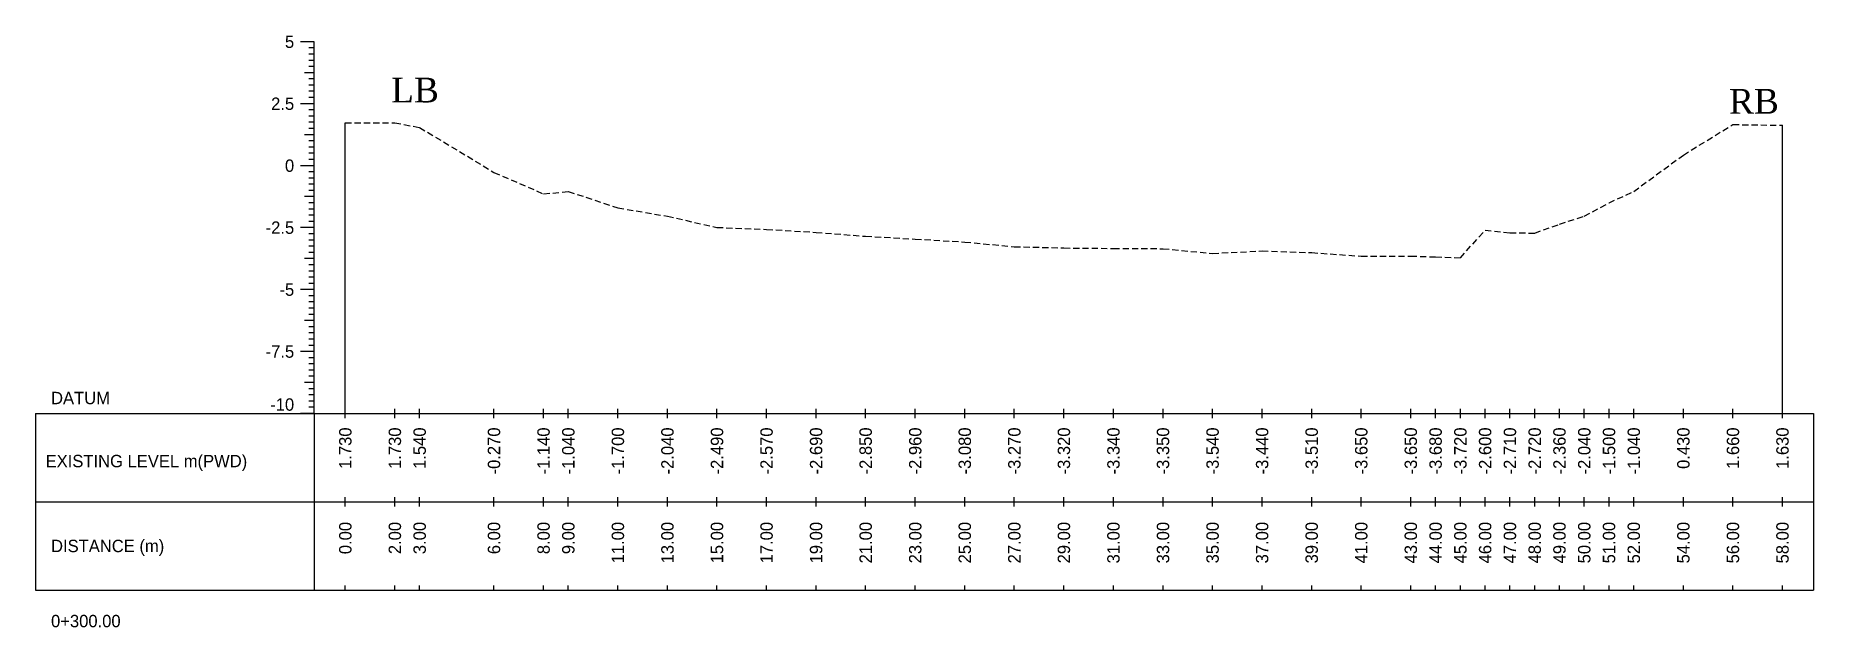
# Model space of a CAD drawing. Header units: inches. Extents: x 6579 to 9220, y -2276 to -1013.
# Drawn here: x 6905.2 to 6976.9, y -1494.5 to -1470.6 of the extents above; entities that cross this region are included whole.
import ezdxf
from ezdxf.enums import TextEntityAlignment as Align

# ---------------------------------------------------------------- set-up
doc = ezdxf.new("R2010")
doc.units = ezdxf.units.IN
doc.header["$MEASUREMENT"] = 0
doc.linetypes.add('HIDDEN', pattern=[0.375, 0.25, -0.125])
doc.layers.add('CS_Drawing', color=7, linetype='Continuous')
doc.layers.add('GL', color=3, linetype='HIDDEN')
doc.styles.add('romans', font='romans.shx')

msp = doc.modelspace()

# ---------------------------------------------------------------- texts
at = {"char_height": 1, "width": 263.40586, "attachment_point": 1, "style": 'romans'}
for s, insert in [('{\\fTimes New Roman|b0|i0|c0|p18;LB}', (6919.548, -1472.343)), ('{\\fTimes New Roman|b0|i0|c0|p18;RB}', (6973.54, -1472.797))]:
    msp.add_mtext(s, dxfattribs=dict(at, insert=insert))
at = {"layer": 'CS_Drawing'}
for s, p in [('5', (6915.637, -1470.894)), ('2.5', (6915.637, -1473.394)), ('0', (6915.637, -1475.894)), ('-2.5', (6915.637, -1478.394)), ('-5', (6915.637, -1480.894)), ('-7.5', (6915.637, -1483.394))]:
    msp.add_text(s, height=0.5, dxfattribs=at).set_placement(p, align=Align.MIDDLE_RIGHT)
for s, p in [('DATUM', (6905.825, -1485.269)), ('EXISTING LEVEL m(PWD)', (6905.606, -1487.813)), ('DISTANCE (m)', (6905.825, -1491.238)), ('0+300.00', (6905.825, -1494.269))]:
    msp.add_text(s, height=0.5, dxfattribs=at).set_placement(p, align=Align.MIDDLE_LEFT)
msp.add_text('-10', height=0.5, dxfattribs=at).set_placement((6915.637, -1485.782), align=Align.RIGHT)
for s, p in [('1.730', (6917.7, -1486.457)), ('1.730', (6919.7, -1486.457)), ('1.540', (6920.7, -1486.457)), ('-0.270', (6923.7, -1486.457)), ('-1.140', (6925.7, -1486.457)), ('-1.040', (6926.7, -1486.457)), ('-1.700', (6928.7, -1486.457)), ('-2.040', (6930.7, -1486.457)), ('-2.490', (6932.7, -1486.457)), ('-2.570', (6934.7, -1486.457)), ('-2.690', (6936.7, -1486.457)), ('-2.850', (6938.7, -1486.457)), ('-2.960', (6940.7, -1486.457)), ('-3.080', (6942.7, -1486.457)), ('-3.270', (6944.7, -1486.457)), ('-3.320', (6946.7, -1486.457)), ('-3.340', (6948.7, -1486.457)), ('-3.350', (6950.7, -1486.457)), ('-3.540', (6952.7, -1486.457)), ('-3.440', (6954.7, -1486.457)), ('-3.510', (6956.7, -1486.457)), ('-3.650', (6958.7, -1486.457)), ('-3.650', (6960.7, -1486.457)), ('-3.680', (6961.7, -1486.457)), ('-3.720', (6962.7, -1486.457)), ('-2.600', (6963.7, -1486.457)), ('-2.710', (6964.7, -1486.457)), ('-2.720', (6965.7, -1486.457)), ('-2.360', (6966.7, -1486.457)), ('-2.040', (6967.7, -1486.457)), ('-1.500', (6968.7, -1486.457)), ('-1.040', (6969.7, -1486.457)), ('0.430', (6971.7, -1486.457)), ('1.660', (6973.7, -1486.457)), ('1.630', (6975.7, -1486.457)), ('0.00', (6917.7, -1490.269)), ('2.00', (6919.7, -1490.269)), ('3.00', (6920.7, -1490.269)), ('6.00', (6923.7, -1490.269)), ('8.00', (6925.7, -1490.269)), ('9.00', (6926.7, -1490.269)), ('11.00', (6928.7, -1490.269)), ('13.00', (6930.7, -1490.269)), ('15.00', (6932.7, -1490.269)), ('17.00', (6934.7, -1490.269)), ('19.00', (6936.7, -1490.269)), ('21.00', (6938.7, -1490.269)), ('23.00', (6940.7, -1490.269)), ('25.00', (6942.7, -1490.269)), ('27.00', (6944.7, -1490.269)), ('29.00', (6946.7, -1490.269)), ('31.00', (6948.7, -1490.269)), ('33.00', (6950.7, -1490.269)), ('35.00', (6952.7, -1490.269)), ('37.00', (6954.7, -1490.269)), ('39.00', (6956.7, -1490.269)), ('41.00', (6958.7, -1490.269)), ('43.00', (6960.7, -1490.269)), ('44.00', (6961.7, -1490.269)), ('45.00', (6962.7, -1490.269)), ('46.00', (6963.7, -1490.269)), ('47.00', (6964.7, -1490.269)), ('48.00', (6965.7, -1490.269)), ('49.00', (6966.7, -1490.269)), ('50.00', (6967.7, -1490.269)), ('51.00', (6968.7, -1490.269)), ('52.00', (6969.7, -1490.269)), ('54.00', (6971.7, -1490.269)), ('56.00', (6973.7, -1490.269)), ('58.00', (6975.7, -1490.269))]:
    msp.add_text(s, height=0.5, rotation=90, dxfattribs=at).set_placement(p, align=Align.MIDDLE_RIGHT)

# ---------------------------------------------------------------- linework, layer by layer
at = {"layer": 'CS_Drawing'}
for p, q in [((6916.45, -1470.894), (6915.887, -1470.894)), ((6916.45, -1470.894), (6916.056, -1470.894)), ((6916.45, -1470.894), (6916.225, -1470.894)), ((6916.45, -1471.144), (6916.225, -1471.144)), ((6916.45, -1471.394), (6916.225, -1471.394)), ((6916.45, -1485.894), (6916.45, -1470.894)), ((6916.45, -1472.144), (6916.056, -1472.144)), ((6916.45, -1471.644), (6916.225, -1471.644)), ((6916.45, -1471.894), (6916.225, -1471.894)), ((6916.45, -1472.144), (6916.225, -1472.144)), ((6916.45, -1472.394), (6916.225, -1472.394)), ((6916.45, -1472.644), (6916.225, -1472.644)), ((6916.45, -1472.894), (6916.225, -1472.894)), ((6916.45, -1473.394), (6915.887, -1473.394)), ((6916.45, -1473.394), (6916.056, -1473.394)), ((6916.45, -1473.144), (6916.225, -1473.144)), ((6916.45, -1473.394), (6916.225, -1473.394)), ((6916.45, -1473.644), (6916.225, -1473.644)), ((6916.45, -1473.894), (6916.225, -1473.894)), ((6916.45, -1474.144), (6916.225, -1474.144)), ((6916.45, -1474.394), (6916.225, -1474.394)), ((6917.7, -1485.894), (6917.7, -1474.164)), ((6975.7, -1485.894), (6975.7, -1474.264)), ((6916.45, -1474.644), (6916.056, -1474.644)), ((6916.45, -1474.644), (6916.225, -1474.644)), ((6916.45, -1474.894), (6916.225, -1474.894)), ((6916.45, -1475.144), (6916.225, -1475.144)), ((6916.45, -1475.894), (6915.887, -1475.894)), ((6916.45, -1475.894), (6916.056, -1475.894)), ((6916.45, -1475.394), (6916.225, -1475.394)), ((6916.45, -1475.644), (6916.225, -1475.644)), ((6916.45, -1475.894), (6916.225, -1475.894)), ((6916.45, -1476.144), (6916.225, -1476.144)), ((6916.45, -1476.394), (6916.225, -1476.394)), ((6916.45, -1477.144), (6916.056, -1477.144)), ((6916.45, -1476.644), (6916.225, -1476.644)), ((6916.45, -1476.894), (6916.225, -1476.894)), ((6916.45, -1477.144), (6916.225, -1477.144)), ((6916.45, -1477.394), (6916.225, -1477.394)), ((6916.45, -1477.644), (6916.225, -1477.644)), ((6916.45, -1477.894), (6916.225, -1477.894)), ((6916.45, -1478.394), (6915.887, -1478.394)), ((6916.45, -1478.394), (6916.056, -1478.394)), ((6916.45, -1478.144), (6916.225, -1478.144)), ((6916.45, -1478.394), (6916.225, -1478.394)), ((6916.45, -1478.644), (6916.225, -1478.644)), ((6916.45, -1478.894), (6916.225, -1478.894)), ((6916.45, -1479.144), (6916.225, -1479.144)), ((6916.45, -1479.394), (6916.225, -1479.394)), ((6916.45, -1479.644), (6916.056, -1479.644)), ((6916.45, -1479.644), (6916.225, -1479.644)), ((6916.45, -1479.894), (6916.225, -1479.894)), ((6916.45, -1480.144), (6916.225, -1480.144)), ((6916.45, -1480.894), (6915.887, -1480.894)), ((6916.45, -1480.894), (6916.056, -1480.894)), ((6916.45, -1480.394), (6916.225, -1480.394)), ((6916.45, -1480.644), (6916.225, -1480.644)), ((6916.45, -1480.894), (6916.225, -1480.894)), ((6916.45, -1481.144), (6916.225, -1481.144)), ((6916.45, -1481.394), (6916.225, -1481.394)), ((6916.45, -1482.144), (6916.056, -1482.144)), ((6916.45, -1481.644), (6916.225, -1481.644)), ((6916.45, -1481.894), (6916.225, -1481.894)), ((6916.45, -1482.144), (6916.225, -1482.144)), ((6916.45, -1482.394), (6916.225, -1482.394)), ((6916.45, -1482.644), (6916.225, -1482.644)), ((6916.45, -1482.894), (6916.225, -1482.894)), ((6916.45, -1483.394), (6915.887, -1483.394)), ((6916.45, -1483.394), (6916.056, -1483.394)), ((6916.45, -1483.144), (6916.225, -1483.144)), ((6916.45, -1483.394), (6916.225, -1483.394)), ((6916.45, -1483.644), (6916.225, -1483.644)), ((6916.45, -1483.894), (6916.225, -1483.894)), ((6916.45, -1484.144), (6916.225, -1484.144)), ((6916.45, -1484.394), (6916.225, -1484.394)), ((6916.45, -1484.644), (6916.056, -1484.644)), ((6916.45, -1484.644), (6916.225, -1484.644)), ((6916.45, -1484.894), (6916.225, -1484.894)), ((6916.45, -1485.144), (6916.225, -1485.144)), ((6905.2, -1485.894), (6916.45, -1485.894)), ((6905.2, -1485.894), (6905.2, -1493.019)), ((6916.45, -1485.894), (6915.887, -1485.894)), ((6916.45, -1485.894), (6916.056, -1485.894)), ((6916.45, -1485.394), (6916.225, -1485.394)), ((6916.45, -1485.644), (6916.225, -1485.644)), ((6916.45, -1485.894), (6916.225, -1485.894)), ((6916.45, -1485.894), (6976.95, -1485.894)), ((6916.45, -1485.894), (6916.45, -1493.019)), ((6917.7, -1486.082), (6917.7, -1485.707)), ((6919.7, -1486.082), (6919.7, -1485.707)), ((6920.7, -1486.082), (6920.7, -1485.707)), ((6923.7, -1486.082), (6923.7, -1485.707)), ((6925.7, -1486.082), (6925.7, -1485.707)), ((6926.7, -1486.082), (6926.7, -1485.707)), ((6928.7, -1486.082), (6928.7, -1485.707)), ((6930.7, -1486.082), (6930.7, -1485.707)), ((6932.7, -1486.082), (6932.7, -1485.707)), ((6934.7, -1486.082), (6934.7, -1485.707)), ((6936.7, -1486.082), (6936.7, -1485.707)), ((6938.7, -1486.082), (6938.7, -1485.707)), ((6940.7, -1486.082), (6940.7, -1485.707)), ((6942.7, -1486.082), (6942.7, -1485.707)), ((6944.7, -1486.082), (6944.7, -1485.707)), ((6946.7, -1486.082), (6946.7, -1485.707)), ((6948.7, -1486.082), (6948.7, -1485.707)), ((6950.7, -1486.082), (6950.7, -1485.707)), ((6952.7, -1486.082), (6952.7, -1485.707)), ((6954.7, -1486.082), (6954.7, -1485.707)), ((6956.7, -1486.082), (6956.7, -1485.707)), ((6958.7, -1486.082), (6958.7, -1485.707)), ((6960.7, -1486.082), (6960.7, -1485.707)), ((6961.7, -1486.082), (6961.7, -1485.707)), ((6962.7, -1486.082), (6962.7, -1485.707)), ((6963.7, -1486.082), (6963.7, -1485.707)), ((6964.7, -1486.082), (6964.7, -1485.707)), ((6965.7, -1486.082), (6965.7, -1485.707)), ((6966.7, -1486.082), (6966.7, -1485.707)), ((6967.7, -1486.082), (6967.7, -1485.707)), ((6968.7, -1486.082), (6968.7, -1485.707)), ((6969.7, -1486.082), (6969.7, -1485.707)), ((6971.7, -1486.082), (6971.7, -1485.707)), ((6973.7, -1486.082), (6973.7, -1485.707)), ((6975.7, -1486.082), (6975.7, -1485.707)), ((6976.95, -1485.894), (6976.95, -1493.019)), ((6905.2, -1489.457), (6916.45, -1489.457)), ((6916.45, -1489.457), (6976.95, -1489.457)), ((6916.45, -1489.457), (6976.95, -1489.457)), ((6917.7, -1489.644), (6917.7, -1489.269)), ((6919.7, -1489.644), (6919.7, -1489.269)), ((6920.7, -1489.644), (6920.7, -1489.269)), ((6923.7, -1489.644), (6923.7, -1489.269)), ((6925.7, -1489.644), (6925.7, -1489.269)), ((6926.7, -1489.644), (6926.7, -1489.269)), ((6928.7, -1489.644), (6928.7, -1489.269)), ((6930.7, -1489.644), (6930.7, -1489.269)), ((6932.7, -1489.644), (6932.7, -1489.269)), ((6934.7, -1489.644), (6934.7, -1489.269)), ((6936.7, -1489.644), (6936.7, -1489.269)), ((6938.7, -1489.644), (6938.7, -1489.269)), ((6940.7, -1489.644), (6940.7, -1489.269)), ((6942.7, -1489.644), (6942.7, -1489.269)), ((6944.7, -1489.644), (6944.7, -1489.269)), ((6946.7, -1489.644), (6946.7, -1489.269)), ((6948.7, -1489.644), (6948.7, -1489.269)), ((6950.7, -1489.644), (6950.7, -1489.269)), ((6952.7, -1489.644), (6952.7, -1489.269)), ((6954.7, -1489.644), (6954.7, -1489.269)), ((6956.7, -1489.644), (6956.7, -1489.269)), ((6958.7, -1489.644), (6958.7, -1489.269)), ((6960.7, -1489.644), (6960.7, -1489.269)), ((6961.7, -1489.644), (6961.7, -1489.269)), ((6962.7, -1489.644), (6962.7, -1489.269)), ((6963.7, -1489.644), (6963.7, -1489.269)), ((6964.7, -1489.644), (6964.7, -1489.269)), ((6965.7, -1489.644), (6965.7, -1489.269)), ((6966.7, -1489.644), (6966.7, -1489.269)), ((6967.7, -1489.644), (6967.7, -1489.269)), ((6968.7, -1489.644), (6968.7, -1489.269)), ((6969.7, -1489.644), (6969.7, -1489.269)), ((6971.7, -1489.644), (6971.7, -1489.269)), ((6973.7, -1489.644), (6973.7, -1489.269)), ((6975.7, -1489.644), (6975.7, -1489.269)), ((6905.2, -1493.019), (6916.45, -1493.019)), ((6916.45, -1493.019), (6976.95, -1493.019)), ((6917.7, -1493.019), (6917.7, -1492.832)), ((6919.7, -1493.019), (6919.7, -1492.832)), ((6920.7, -1493.019), (6920.7, -1492.832)), ((6923.7, -1493.019), (6923.7, -1492.832)), ((6925.7, -1493.019), (6925.7, -1492.832)), ((6926.7, -1493.019), (6926.7, -1492.832)), ((6928.7, -1493.019), (6928.7, -1492.832)), ((6930.7, -1493.019), (6930.7, -1492.832)), ((6932.7, -1493.019), (6932.7, -1492.832)), ((6934.7, -1493.019), (6934.7, -1492.832)), ((6936.7, -1493.019), (6936.7, -1492.832)), ((6938.7, -1493.019), (6938.7, -1492.832)), ((6940.7, -1493.019), (6940.7, -1492.832)), ((6942.7, -1493.019), (6942.7, -1492.832)), ((6944.7, -1493.019), (6944.7, -1492.832)), ((6946.7, -1493.019), (6946.7, -1492.832)), ((6948.7, -1493.019), (6948.7, -1492.832)), ((6950.7, -1493.019), (6950.7, -1492.832)), ((6952.7, -1493.019), (6952.7, -1492.832)), ((6954.7, -1493.019), (6954.7, -1492.832)), ((6956.7, -1493.019), (6956.7, -1492.832)), ((6958.7, -1493.019), (6958.7, -1492.832)), ((6960.7, -1493.019), (6960.7, -1492.832)), ((6961.7, -1493.019), (6961.7, -1492.832)), ((6962.7, -1493.019), (6962.7, -1492.832)), ((6963.7, -1493.019), (6963.7, -1492.832)), ((6964.7, -1493.019), (6964.7, -1492.832)), ((6965.7, -1493.019), (6965.7, -1492.832)), ((6966.7, -1493.019), (6966.7, -1492.832)), ((6967.7, -1493.019), (6967.7, -1492.832)), ((6968.7, -1493.019), (6968.7, -1492.832)), ((6969.7, -1493.019), (6969.7, -1492.832)), ((6971.7, -1493.019), (6971.7, -1492.832)), ((6973.7, -1493.019), (6973.7, -1492.832)), ((6975.7, -1493.019), (6975.7, -1492.832))]:
    msp.add_line(p, q, dxfattribs=at)
at = {"layer": 'GL'}
msp.add_lwpolyline([(6917.7, -1474.164), (6919.7, -1474.164), (6920.7, -1474.354), (6923.7, -1476.164), (6925.7, -1477.034), (6926.7, -1476.934), (6928.7, -1477.594), (6930.7, -1477.934), (6932.7, -1478.384), (6934.7, -1478.464), (6936.7, -1478.584), (6938.7, -1478.744), (6940.7, -1478.854), (6942.7, -1478.974), (6944.7, -1479.164), (6946.7, -1479.214), (6948.7, -1479.234), (6950.7, -1479.244), (6952.7, -1479.434), (6954.7, -1479.334), (6956.7, -1479.404), (6958.7, -1479.544), (6960.7, -1479.544), (6961.7, -1479.574), (6962.7, -1479.614), (6963.7, -1478.494), (6964.7, -1478.604), (6965.7, -1478.614), (6966.7, -1478.254), (6967.7, -1477.934), (6968.7, -1477.394), (6969.7, -1476.934), (6971.7, -1475.464), (6973.7, -1474.234), (6975.7, -1474.264)], dxfattribs=at)

msp.set_redraw_order([(e.dxf.handle, doc.entitydb.next_handle()) for e in msp.query("TEXT MTEXT ATTDEF DIMENSION ARC_DIMENSION")])  # texts and dimensions are drawn at this point

doc.saveas('drawing.dxf')
